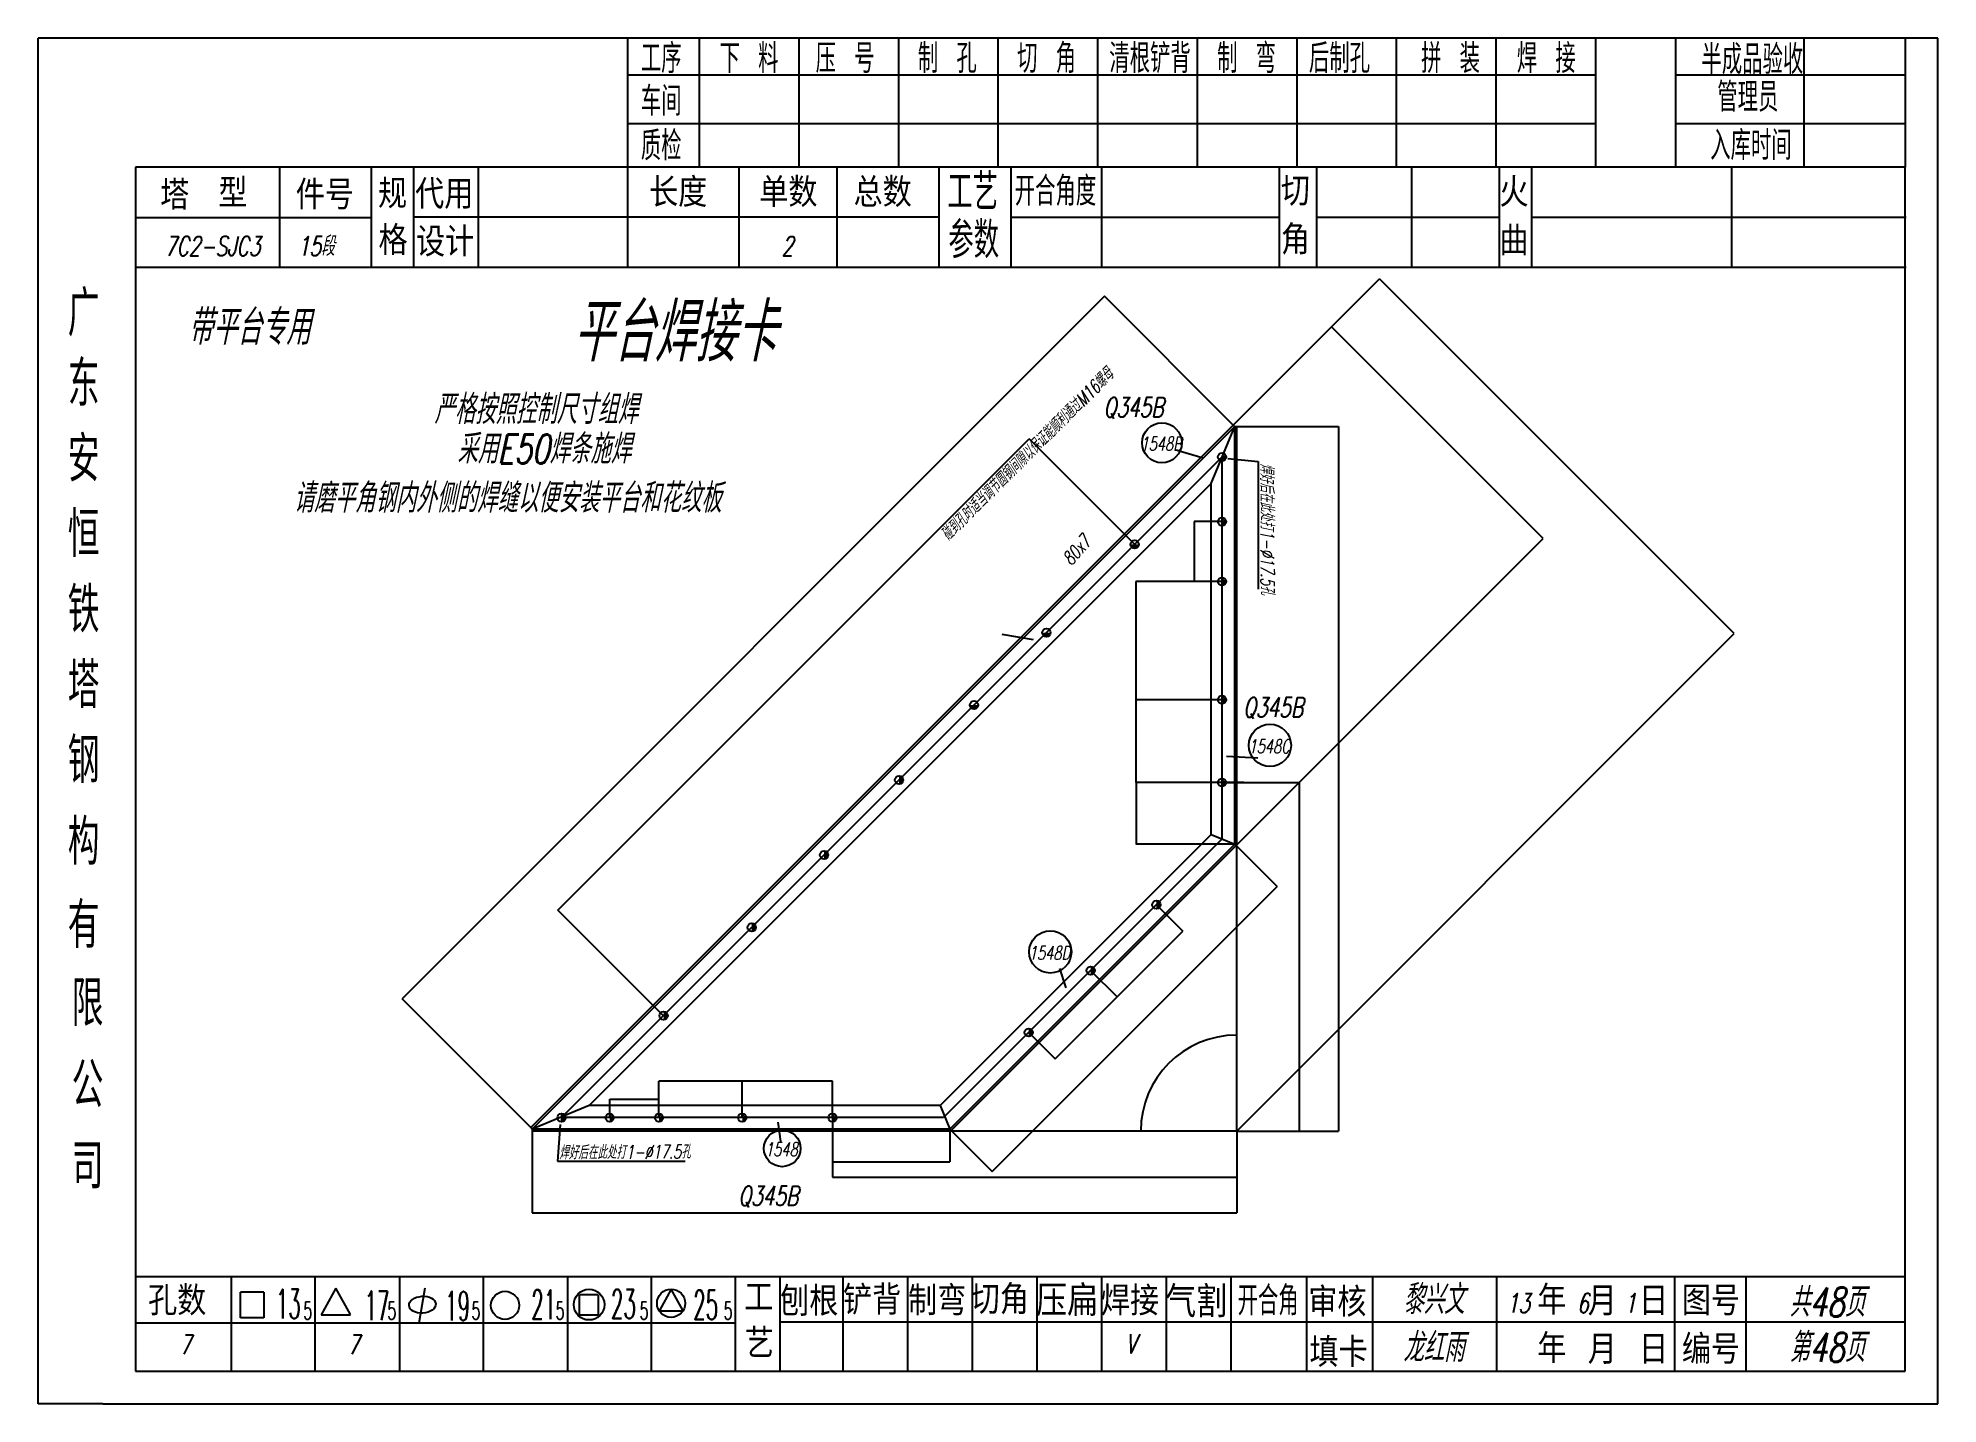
# Model space of a CAD drawing. Header units: millimetres. Extents: x -1378 to 644, y -1773 to 1979.
# Drawn here: x -1084.5 to -790.7, y -1773 to -1561.8 of the extents above; entities that cross this region are included whole.
import ezdxf
from ezdxf.enums import TextEntityAlignment as Align

# ---------------------------------------------------------------- set-up
doc = ezdxf.new("R2010")
doc.units = ezdxf.units.MM
for name, color, linetype in [('1', 7, 'Continuous'), ('11', 7, 'Continuous'), ('12', 7, 'Continuous')]:
    doc.layers.add(name, color=color, linetype=linetype)
doc.styles.add('hz', font='txt.shx', dxfattribs={"width": 0.7, "oblique": 12, "bigfont": 'hztxt.shx'})
doc.dimstyles.new('ISO-25', dxfattribs={"dimscale": 0.001, "dimtxt": 2.5, "dimasz": 2.5, "dimexe": 1.25, "dimexo": 0.625, "dimtad": 1, "dimtxsty": 'Standard', "dimcen": 2.5, "dimadec": 0, "dimazin": 0, "dimtfac": 1, "dimtmove": 0, "dimatfit": 3, "dimfxl": 0, "dimarcsym": 0})
doc.dimstyles.new('ISO-25$0', dxfattribs={"dimscale": 0.001, "dimtxt": 2, "dimasz": 1, "dimexe": 1.25, "dimexo": 0.625, "dimtad": 1, "dimdsep": 46, "dimtxsty": 'Standard', "dimcen": 2.5, "dimclrd": 1, "dimclre": 2, "dimclrt": 6, "dimadec": 0, "dimazin": 0, "dimtfac": 1, "dimtmove": 0, "dimatfit": 0, "dimfxl": 0, "dimarcsym": 0})
doc.dimstyles.new('ISO-25$7', dxfattribs={"dimtxt": 2.5, "dimasz": 0.6, "dimexe": 1.25, "dimexo": 0.625, "dimtad": 1, "dimdsep": 46, "dimtxsty": 'Standard', "dimcen": 2.5, "dimadec": 0, "dimazin": 0, "dimtfac": 1, "dimtmove": 0, "dimatfit": 3, "dimfxl": 0, "dimarcsym": 0})

msp = doc.modelspace()

# ---------------------------------------------------------------- texts
at = {"color": 134, "style": 'hz', "oblique": 12, "width": 0.7}
msp.add_text('带平台专用', height=5.4, dxfattribs=at).set_placement((-1042.383451098424, -1609.259738430825), align=Align.RIGHT)
at = {"layer": '1', "color": 134, "style": 'hz', "oblique": 12, "width": 0.7}
msp.add_text('15段', height=3, dxfattribs=at).set_placement((-1041.48026146643, -1595.50515717353), align=Align.CENTER)
at = {"layer": '1', "color": 7, "style": 'hz', "oblique": 12, "width": 0.7}
for s, height, p in [('7C2-SJC3', 3, (-1057.48026146645, -1595.505157173523)), ('2', 3, (-968.5802614664544, -1595.50515717353)), ('黎兴文', 4.5, (-868.6802614664634, -1759.105157173532)), ('13', 3, (-855.5802614664549, -1758.905157173526)), ('6', 3, (-845.580261466464, -1758.905157173526)), ('1', 3, (-838.280261466449, -1758.905157173526)), ('7', 3, (-1061.680261466447, -1765.305157173539)), ('7', 3, (-1035.680261466465, -1765.305157173539)), ('V', 3, (-915.4850016475655, -1765.205157173536)), ('龙红雨', 4.5, (-868.6802614664634, -1766.505157173522))]:
    msp.add_text(s, height=height, dxfattribs=at).set_placement(p, align=Align.CENTER)
for s, p in [('共48页', (-813.6802614664495, -1759.505157173524)), ('第48页', (-813.6802614664495, -1766.505157173526))]:
    msp.add_text(s, height=4.5, dxfattribs=at).set_placement(p)
at = {"layer": '12', "color": 173, "style": 'hz', "oblique": 12, "width": 0.7}
for s, height, p in [('平台焊接卡', 9.000000000000002, (-986.0985297256923, -1606.873786038388)), ('严格按照控制尺寸组焊', 4.500000000000001, (-1007.474709855953, -1619.009290969412)), ('Q345B', 3, (-915.090670800422, -1619.072742957993)), ('采用E50焊条施焊', 4.500000000000001, (-1006.24890760636, -1625.134015018115)), ('1548B', 2.1, (-910.8206721536737, -1624.565842808944)), ('请磨平角钢内外侧的焊缝以便安装平台和花纹板', 4.500000000000001, (-1011.905802261425, -1632.722780308736)), ('Q345B', 3, (-893.5024598479208, -1665.454923522215)), ('1548C', 2.1, (-894.1180538392905, -1671.331370151133)), ('1548D', 2.1, (-928.0867859185, -1703.265288496968)), ('1548', 2.1, (-969.5353851394634, -1733.642263654157)), ('Q345B', 3, (-971.5643421096138, -1740.977944468479))]:
    msp.add_text(s, height=height, dxfattribs=at).set_placement(p, align=Align.MIDDLE)
for s, rotation, p in [('碰到孔时适当调节圆钢间隙以保证能顺利通过M16螺母', 44.91776710338914, (-931.5824468510505, -1626.085703997088)), ('焊好后在此处打1-%%C17.5孔', 270.4115335193036, (-894.2990683446772, -1637.761970001488)), ('80x7', 48.52941406051765, (-923.889599779327, -1641.007307855172)), ('焊好后在此处打1-%%C17.5孔', 0.4115335193557789, (-993.72723472595, -1733.958076740034))]:
    msp.add_text(s, height=2.1, rotation=rotation, dxfattribs=at).set_placement(p, align=Align.MIDDLE)

# ---------------------------------------------------------------- blocks, each defined once
blk = doc.blocks.new('*D168')
at = {"color": 0, "lineweight": -2}
for p, q in [((-897.9967424707376, -1676.927389034514), (-914.6969242917452, -1676.927389034514)), ((-914.6956742917451, -1676.929889034514), (-914.6956742917451, -1686.460975844586)), ((-899.125249962551, -1686.463475844586), (-914.6969242917452, -1686.463475844586))]:
    blk.add_line(p, q, dxfattribs=at)
at = {"color": 0}
for points in [[(-914.6960909584118, -1676.929889034514), (-914.6952576250785, -1676.929889034514), (-914.6956742917451, -1676.927389034514)], [(-914.6960909584118, -1686.460975844586), (-914.6952576250785, -1686.460975844586), (-914.6956742917451, -1686.463475844586)]]:
    blk.add_solid(points, dxfattribs=at)
at = {"layer": 'Defpoints', "color": 0}
for p in [(-897.9961174707375, -1676.927389034514), (-914.6956742917451, -1686.463475844586), (-899.124624962551, -1686.463475844586)]:
    blk.add_point(p, dxfattribs=at)
at = {"color": 0, "insert": (-914.697549291745, -1681.592443437879), "char_height": 0.0025, "attachment_point": 5, "rotation": 90}
blk.add_mtext('{\\f宋体|b0|i0|c134|p54;113}', dxfattribs=at)
blk = doc.blocks.new('*D169')
at = {"color": 0, "lineweight": -2}
for p, q in [((-897.9954924707375, -1676.927389034514), (-889.4887011580527, -1676.927389034514)), ((-889.4899511580527, -1676.929889034514), (-889.4899511580527, -1730.817453116763)), ((-899.123999962551, -1730.819953116763), (-889.4887011580527, -1730.819953116763))]:
    blk.add_line(p, q, dxfattribs=at)
at = {"color": 0}
for points in [[(-889.4903678247193, -1676.929889034514), (-889.489534491386, -1676.929889034514), (-889.4899511580527, -1676.927389034514)], [(-889.4903678247193, -1730.817453116763), (-889.489534491386, -1730.817453116763), (-889.4899511580527, -1730.819953116763)]]:
    blk.add_solid(points, dxfattribs=at)
at = {"layer": 'Defpoints', "color": 0}
for p in [(-897.9961174707375, -1676.927389034514), (-899.124624962551, -1730.819953116763), (-889.4899511580527, -1730.819953116763)]:
    blk.add_point(p, dxfattribs=at)
at = {"color": 0, "insert": (-889.4918261580525, -1704.539924598688), "char_height": 0.0025, "attachment_point": 5, "rotation": 90}
blk.add_mtext('{\\f宋体|b0|i0|c134|p54;736}', dxfattribs=at)
blk = doc.blocks.new('*D160')
at = {"color": 0, "lineweight": -2}
for p, q in [((-919.5798180149565, -1601.754759241335), (-1028.189818837949, -1710.364760064327)), ((-899.6628055403584, -1621.668236182028), (-919.57893413148, -1601.752107590906)), ((-1008.276341897257, -1730.281772538925), (-1028.192470488379, -1710.365643947803))]:
    blk.add_line(p, q, dxfattribs=at)
at = {"color": 0}
for points in [[(-919.580112642782, -1601.75446461351), (-919.579523387131, -1601.755053869161), (-919.5780502480035, -1601.752991474382)], [(-1028.190113465775, -1710.364465436501), (-1028.189524210124, -1710.365054692152), (-1028.191586604902, -1710.36652783128)]]:
    blk.add_solid(points, dxfattribs=at)
at = {"layer": 'Defpoints', "color": 0}
for p in [(-899.6623635986201, -1621.668678123766), (-1028.191586604902, -1710.36652783128), (-1008.275899955519, -1730.282214480663)]:
    blk.add_point(p, dxfattribs=at)
at = {"color": 0, "insert": (-973.8861442516672, -1656.058433827616), "char_height": 0.0025, "attachment_point": 5, "rotation": 44.99999999999969}
blk.add_mtext('{\\f宋体|b0|i0|c134|p54;2254}', dxfattribs=at)
blk = doc.blocks.new('*D161')
at = {"color": 0, "lineweight": -2}
for p, q in [((-953.968689835317, -1675.975004360491), (-877.0483487002305, -1599.054663225446)), ((-822.2064935361558, -1653.898286156503), (-877.047464816754, -1599.057314875875)), ((-899.1241830208128, -1730.819511175025), (-822.2038418857262, -1653.899170039979))]:
    blk.add_line(p, q, dxfattribs=at)
at = {"color": 0}
for points in [[(-877.0471701889285, -1599.05702024805), (-877.0477594445795, -1599.057609503701), (-877.049232583707, -1599.055547108922)], [(-822.2061989083303, -1653.897991528677), (-822.2067881639813, -1653.898580784329), (-822.2047257692027, -1653.900053923456)]]:
    blk.add_solid(points, dxfattribs=at)
at = {"layer": 'Defpoints', "color": 0}
for p in [(-877.049232583707, -1599.055547108922), (-953.9691317770553, -1675.975446302229), (-899.124624962551, -1730.819953116763)]:
    blk.add_point(p, dxfattribs=at)
at = {"color": 0, "insert": (-849.6256533512402, -1626.476474690975), "char_height": 0.0025, "attachment_point": 5, "rotation": 314.9999999999846}
blk.add_mtext('{\\f宋体|b0|i0|c134|p54;1139}', dxfattribs=at)
blk = doc.blocks.new('*D170')
at = {"layer": '1', "color": 0, "lineweight": -2}
for p, q in [((-961.6226277360602, -1728.741578116754), (-961.6226277360602, -1735.556739083508)), ((-943.4811022346969, -1730.820578116763), (-943.4811022346969, -1735.556739083508)), ((-961.6201277360601, -1735.555489083508), (-943.483602234697, -1735.555489083508))]:
    blk.add_line(p, q, dxfattribs=at)
at = {"layer": '1', "color": 0}
for points in [[(-961.6201277360601, -1735.555072416842), (-961.6201277360601, -1735.555905750175), (-961.6226277360602, -1735.555489083508)], [(-943.483602234697, -1735.555072416842), (-943.483602234697, -1735.555905750175), (-943.4811022346969, -1735.555489083508)]]:
    blk.add_solid(points, dxfattribs=at)
at = {"layer": 'Defpoints', "color": 0}
for p in [(-961.6226277360602, -1728.740953116754), (-943.4811022346969, -1730.819953116763), (-943.4811022346969, -1735.555489083508)]:
    blk.add_point(p, dxfattribs=at)
at = {"layer": '1', "color": 0, "insert": (-952.5518649853785, -1735.553614083508), "char_height": 0.0025, "attachment_point": 5}
blk.add_mtext('{\\f宋体|b0|i0|c134|p54;113}', dxfattribs=at)
blk = doc.blocks.new('*D171')
at = {"layer": '1', "color": 0, "lineweight": -2}
for p, q in [((-899.4391830208135, -1686.463917786324), (-892.8751854547711, -1693.027915352362)), ((-936.9157788434397, -1737.066740974107), (-892.8778371052006, -1693.028799235839)), ((-943.4806602929585, -1730.505395058498), (-936.9166627269162, -1737.069392624536))]:
    blk.add_line(p, q, dxfattribs=at)
at = {"layer": '1', "color": 0}
for points in [[(-892.8781317330261, -1693.028504608013), (-892.8775424773752, -1693.029093863664), (-892.8760693382476, -1693.027031468886)], [(-936.9160734712652, -1737.066446346281), (-936.9154842156144, -1737.067035601932), (-936.9175466103927, -1737.06850874106)]]:
    blk.add_solid(points, dxfattribs=at)
at = {"layer": 'Defpoints', "color": 0}
for p in [(-899.4396249625518, -1686.463475844586), (-892.8760693382476, -1693.027031468886), (-943.4811022346968, -1730.50495311676)]:
    blk.add_point(p, dxfattribs=at)
at = {"layer": '1', "color": 0, "insert": (-914.0585686558575, -1714.206879136079), "char_height": 0.0025, "attachment_point": 5, "rotation": 45.00000000001878}
blk.add_mtext('{\\f??|b0|i0|c134|p54;874}', dxfattribs=at)
blk = doc.blocks.new('*D162')
at = {"color": 0, "lineweight": -2}
for p, q in [((-1004.083903625928, -1696.644432302846), (-931.2331560819625, -1623.793684758888)), ((-914.9011829450137, -1640.122122361932), (-931.232272198486, -1623.791033108458)), ((-987.7554660228852, -1712.976405439797), (-1004.086555276358, -1696.645316186323))]:
    blk.add_line(p, q, dxfattribs=at)
at = {"color": 0}
for points in [[(-931.233450709788, -1623.793390131062), (-931.232861454137, -1623.793979386713), (-931.2313883150096, -1623.791916991935)], [(-1004.084198253754, -1696.644137675021), (-1004.083608998103, -1696.644726930672), (-1004.085671392881, -1696.646200069799)]]:
    blk.add_solid(points, dxfattribs=at)
at = {"layer": 'Defpoints', "color": 0}
for p in [(-931.2313883150096, -1623.791916991935), (-914.9007410032755, -1640.122564303671), (-987.755024081147, -1712.976847381535)]:
    blk.add_point(p, dxfattribs=at)
at = {"color": 0, "insert": (-968.2469829316349, -1660.804859958127), "char_height": 0.0025, "attachment_point": 5, "rotation": 44.99999999999705}
blk.add_mtext('{\\f宋体|b0|i0|c134|p54;300}x{\\f宋体|b0|i0|c134|p54;6}', dxfattribs=at)
blk = doc.blocks.new('*D163')
at = {"color": 0, "lineweight": -2}
for p, q in [((-961.6226277360602, -1728.741578116754), (-961.6226277360602, -1737.951432780078)), ((-899.124624962551, -1730.820578116763), (-899.124624962551, -1737.951432780078)), ((-961.6201277360601, -1737.950182780078), (-899.1271249625511, -1737.950182780078))]:
    blk.add_line(p, q, dxfattribs=at)
at = {"color": 0}
for points in [[(-961.6201277360601, -1737.949766113411), (-961.6201277360601, -1737.950599446744), (-961.6226277360602, -1737.950182780078)], [(-899.1271249625511, -1737.949766113411), (-899.1271249625511, -1737.950599446744), (-899.124624962551, -1737.950182780078)]]:
    blk.add_solid(points, dxfattribs=at)
at = {"layer": 'Defpoints', "color": 0}
for p in [(-961.6226277360602, -1728.740953116754), (-899.124624962551, -1730.819953116763), (-899.124624962551, -1737.950182780078)]:
    blk.add_point(p, dxfattribs=at)
at = {"color": 0, "insert": (-930.3736263493056, -1737.948307780078), "char_height": 0.0025, "attachment_point": 5}
blk.add_mtext('{\\f宋体|b0|i0|c134|p54;736}', dxfattribs=at)
blk = doc.blocks.new('*D164')
at = {"color": 0, "lineweight": -2}
for p, q in [((-899.123999962551, -1621.891416759834), (-883.3933572087692, -1621.891416759834)), ((-883.3946072087692, -1621.893916759834), (-883.3946072087692, -1730.817453116763)), ((-899.123999962551, -1730.819953116763), (-883.3933572087692, -1730.819953116763))]:
    blk.add_line(p, q, dxfattribs=at)
at = {"color": 0}
for points in [[(-883.3950238754359, -1621.893916759834), (-883.3941905421026, -1621.893916759834), (-883.3946072087692, -1621.891416759834)], [(-883.3950238754359, -1730.817453116763), (-883.3941905421026, -1730.817453116763), (-883.3946072087692, -1730.819953116763)]]:
    blk.add_solid(points, dxfattribs=at)
at = {"layer": 'Defpoints', "color": 0}
for p in [(-899.124624962551, -1621.891416759834), (-899.124624962551, -1730.819953116763), (-883.3946072087692, -1730.819953116763)]:
    blk.add_point(p, dxfattribs=at)
at = {"color": 0, "insert": (-883.396482208769, -1681.273929777628), "char_height": 0.0025, "attachment_point": 5, "rotation": 90}
blk.add_mtext('{\\f宋体|b0|i0|c134|p54;1599}', dxfattribs=at)
blk = doc.blocks.new('*D165')
at = {"color": 0, "lineweight": -2}
for p, q in [((-1008.05316131945, -1730.820578116763), (-1008.05316131945, -1743.433025793593)), ((-899.124624962551, -1735.906652091343), (-899.124624962551, -1743.433025793593)), ((-1008.05066131945, -1743.431775793593), (-899.1271249625511, -1743.431775793593))]:
    blk.add_line(p, q, dxfattribs=at)
at = {"color": 0}
for points in [[(-1008.05066131945, -1743.431359126927), (-1008.05066131945, -1743.43219246026), (-1008.05316131945, -1743.431775793593)], [(-899.1271249625511, -1743.431359126927), (-899.1271249625511, -1743.43219246026), (-899.124624962551, -1743.431775793593)]]:
    blk.add_solid(points, dxfattribs=at)
at = {"layer": 'Defpoints', "color": 0}
for p in [(-1008.05316131945, -1730.819953116763), (-899.124624962551, -1735.906027091343), (-899.124624962551, -1743.431775793593)]:
    blk.add_point(p, dxfattribs=at)
at = {"color": 0, "insert": (-953.5888931410005, -1743.429900793593), "char_height": 0.0025, "attachment_point": 5}
blk.add_mtext('{\\f宋体|b0|i0|c134|p54;1599}', dxfattribs=at)
blk = doc.blocks.new('*D166')
at = {"color": 0, "lineweight": -2}
blk.add_arc((-899.124624962551, -1730.819953116763), 14.83989622571061, 90.00965232146994, 179.99034767853, dxfattribs=at)
at = {"color": 0}
for points in [[(-899.1271249976387, -1715.979640434968), (-899.127124927445, -1715.980473768298), (-899.1246249625508, -1715.980056891052)], [(-913.9641043110154, -1730.817453151868), (-913.9649376443456, -1730.817453081675), (-913.9645211882614, -1730.819953116763)]]:
    blk.add_solid(points, dxfattribs=at)
at = {"layer": 'Defpoints', "color": 0}
for p in [(-899.1246249625508, -1621.891416759834), (-911.9763520835411, -1723.400005003907), (-1008.05316131945, -1730.819953116763), (-899.124624962551, -1730.819953116763), (-899.124624962551, -1730.819953116763)]:
    blk.add_point(p, dxfattribs=at)
at = {"color": 0, "insert": (-907.8491688643235, -1718.813267195062), "char_height": 0.0025, "attachment_point": 5, "rotation": 36.00367271152734}
blk.add_mtext('90°', dxfattribs=at)
blk = doc.blocks.new('*D167')
at = {"color": 0, "lineweight": -2}
for p, q in [((-975.9894284714038, -1697.995742996551), (-884.464375701495, -1606.470690226635)), ((-851.7355205373822, -1639.201313157698), (-884.4634918180186, -1606.473341877064)), ((-943.2579216568618, -1730.727249811091), (-851.7328688869527, -1639.202197041175))]:
    blk.add_line(p, q, dxfattribs=at)
at = {"color": 0}
for points in [[(-884.4631971901931, -1606.473047249239), (-884.4637864458441, -1606.47363650489), (-884.4652595849715, -1606.471574110111)], [(-851.7352259095567, -1639.201018529873), (-851.7358151652077, -1639.201607785524), (-851.7337527704292, -1639.203080924651)]]:
    blk.add_solid(points, dxfattribs=at)
at = {"layer": 'Defpoints', "color": 0}
for p in [(-884.4652595849715, -1606.471574110111), (-975.9898704131421, -1697.996184938289), (-943.2583635986, -1730.727691752829)]:
    blk.add_point(p, dxfattribs=at)
at = {"color": 0, "insert": (-868.0981803524857, -1622.836001692167), "char_height": 0.0025, "attachment_point": 5, "rotation": 315.00000000000216}
blk.add_mtext('{\\f宋体|b0|i0|c134|p54;700}', dxfattribs=at)
blk = doc.blocks.new('xytfsc')
at = {"color": 243}
for p, q in [((-0.08180189302063978, 0.1756660281181866), (-0.08180189302063978, -0.03550000000000003)), ((0.2119981069793931, 0.1756660281181865), (-0.08180189302063978, 0.1756660281181865)), ((0.009343547070755576, 0.1756660281181865), (0.009343547070755576, 0.155714770919089)), ((0.02043905911145261, 0.1756660281181865), (0.02043905911145261, 0.1557118104779665)), ((0.03583905911145224, 0.1756660281181865), (0.03583905911145224, 0.1557118104779665)), ((0.05123905911145188, 0.1756660281181865), (0.05123905911145188, 0.1557118104779665)), ((0.0666390591114514, 0.1756660281181865), (0.06663905911145152, 0.1557118104779665)), ((0.08203905911145126, 0.1756660281181865), (0.08203905911145115, 0.1557118104779665)), ((0.09743905911145079, 0.1756660281181865), (0.09743905911145079, 0.1557118104779665)), ((0.1128390591114504, 0.1756660281181865), (0.1128390591114504, 0.1557118104779665)), ((0.1282390591114501, 0.1756660281181865), (0.1282390591114501, 0.1557118104779665)), ((0.1436390591114496, 0.1756660281181865), (0.1436390591114497, 0.1557118104779665)), ((0.1590390591114494, 0.1756660281181865), (0.1590390591114493, 0.1557118104779665)), ((0.1590390591114494, 0.1756660281181865), (0.1590390591114493, 0.1557118104779665)), ((0.1713881142505892, 0.1756660281181865), (0.1713881142505892, 0.1556970395588582)), ((0.1912480675326801, 0.1756660281181865), (0.1912480675326801, 0.1556970395588582)), ((0.2069206040023625, 0.1756660281181865), (0.2069206040023625, 0.1556999999999807)), ((0.2119981069793931, 0.1456999999999898), (0.2119981069793931, 0.1756660281181866)), ((0.1590390591114492, 0.1699052611793964), (0.009343547070755465, 0.1699052611793964)), ((0.2069206040023625, 0.1699052611793964), (0.1713881142505892, 0.1699052611793964)), ((0.1590390591114492, 0.1623816372641632), (0.009343547070755465, 0.1623816372641632)), ((0.2069206040023625, 0.1623816372641632), (0.1713881142505892, 0.1623816372641632)), ((-0.01376276607479154, 0.1557706927281533), (-0.01376276607479154, 0.1402706927281788)), ((0.009343547070755576, 0.155714770919089), (0.009343547070755576, 0.1402147709191144)), ((0.02656845232527816, 0.1557985932079323), (0.02656845232527816, 0.1402985932079577)), ((0.04170315627649701, 0.1557985932079323), (0.04170315627649701, 0.1402985932079577)), ((-0.06670189302062168, 0.1556999999999807), (-0.06670189302062168, -0.03041769200676575)), ((0.2069206040023625, 0.1556999999999807), (-0.06670189302062168, 0.1556999999999807)), ((-0.04446205990117902, 0.155710395888902), (-0.04446205990117902, 0.1402103958889274)), ((0.05749081008329371, 0.1556970395588582), (0.05749081008329371, 0.1401970395588268)), ((0.06860905819851781, 0.1556999999999807), (0.06860905819851781, 0.1401970395588268)), ((0.08264511791261897, 0.1556970395588582), (0.08264511791261897, 0.1401970395588268)), ((0.1101013382460957, 0.1556970395588582), (0.1101013382460957, 0.1401970395588268)), ((0.115893155820657, 0.1556970395588582), (0.115893155820657, 0.1401970395588268)), ((0.1305946114652267, 0.1556970395588582), (0.1305946114652267, 0.1401970395588268)), ((0.144136461840929, 0.1556970395588582), (0.144136461840929, 0.1401970395588268)), ((0.149150303690447, 0.1556970395588582), (0.149150303690447, 0.1401970395588268)), ((0.1800706029964368, 0.1556970395588582), (0.1800706029964368, 0.1401970395588268)), ((0.2069206040023625, -0.03041769200676575), (0.2069206040023625, 0.1556999999999807)), ((-0.03023245648975659, 0.1478930030858255), (-0.06670189302062168, 0.1478930030858255)), ((0.05749081008329371, 0.1479470395588141), (-0.02368604084782133, 0.1479470395588141)), ((0.06860905819851781, 0.1479470395588141), (0.1101013382460957, 0.1479470395588141)), ((0.115893155820657, 0.1479470395588141), (0.144136461840929, 0.1479470395588141)), ((0.149150303690447, 0.1479470395588141), (0.2070965826822823, 0.1479470395588141)), ((0.2119981069793931, -0.03550000000000003), (0.2119981069793931, 0.1456999999999898)), ((0.2070965826822823, 0.1401970395588268), (-0.06670189302062168, 0.1401970395588268)), ((-0.06670189302062168, -0.01580359560226546), (0.2069206040023625, -0.01580359560226546)), ((-0.05192775084779611, -0.01580359560226546), (-0.05192775084779611, -0.03041769200676575)), ((-0.0389277508478193, -0.03041769200676575), (-0.0389277508478193, -0.01580359560226546)), ((-0.03572373924024019, -0.01759791586492659), (-0.03800989078163808, -0.02169668912300543)), ((-0.03346529881744742, -0.02166899407642225), (-0.03572373924024019, -0.01759791586492659)), ((-0.02592775084778565, -0.01580359560226546), (-0.02592775084778565, -0.03041769200676575)), ((-0.02200695944068853, -0.01759838219815996), (-0.02293684695340004, -0.02300541378001347)), ((-0.01292775084780884, -0.03041769200676575), (-0.01292775084780884, -0.01580359560226546)), ((7.224915222481254e-05, -0.01580359560226546), (7.224915222481254e-05, -0.03041769200676575)), ((0.01307224915220162, -0.0302819796132649), (0.01307224915220162, -0.01580359560226546)), ((0.0426919161558027, -0.03036583533575871), (0.0426919161558027, -0.01570061183649435)), ((0.05269191615579361, -0.03036583533575871), (0.05269191615579361, -0.01570061183649435)), ((0.06269191615578451, -0.03036583533575871), (0.06269191615578451, -0.01570061183649435)), ((0.07269191615577542, -0.03036583533575871), (0.07269191615577542, -0.01570061183649435)), ((0.08269191615576632, -0.03036583533575871), (0.08269191615576632, -0.01570061183649435)), ((0.09269191615581407, -0.03036583533575871), (0.09269191615581407, -0.01570061183649435)), ((0.102691916155805, -0.03036583533575871), (0.102691916155805, -0.01570061183649435)), ((0.1144049236795291, -0.03053781203299016), (0.1144049236795291, -0.01587258853372581)), ((0.1246095262382875, -0.03053264624507895), (0.1246095262382875, -0.0158674227458146)), ((0.1437750562829757, -0.0304212194424604), (0.1437750562829757, -0.01575599594319604)), ((0.1713153053457569, -0.03044566928007092), (0.1713153053457569, -0.01578044578080656)), ((0.1823401508876538, -0.03042733090642108), (0.1823401508876538, -0.01576210740709988)), ((-0.05048480263676025, -0.02216373035882774), (-0.05048480263676025, -0.01822926644671091)), ((-0.04686708076590718, -0.01822926644671091), (-0.05048480263676025, -0.01822926644671091)), ((-0.04686708076590718, -0.01822926644671091), (-0.04686708076590718, -0.02216373035882774)), ((0.004830003859665921, -0.01861207898791511), (0.00193582636299483, -0.01861207898791511)), ((0.00193582636299483, -0.02175965011757447), (0.00193582636299483, -0.01861207898791511)), ((0.004830003859665921, -0.01861207898791511), (0.004830003859665921, -0.02175965011757447)), ((0.01611402239055282, -0.01775831488304042), (0.01428510115741177, -0.02103733348950348)), ((0.01792077472882114, -0.02101517745221421), (0.01611402239055282, -0.01775831488304042)), ((0.02607224915217843, -0.02298197961327836), (-0.06670189302062168, -0.02298197961327836)), ((-0.04686708076590718, -0.02216373035882774), (-0.05048480263676025, -0.02216373035882774)), ((-0.03800005462673595, -0.02172372488995328), (-0.03347897966173774, -0.02172372488995328)), ((0.004830003859665921, -0.02175965011757447), (0.00193582636299483, -0.02175965011757447)), ((0.01431171815258325, -0.02108781472843296), (0.01794739172399262, -0.02107673604096866)), ((0.03293604349468582, -0.02282133209506404), (0.2069206040023625, -0.02282133209506404)), ((-0.06670189302062168, -0.03041769200676575), (0.2069206040023625, -0.03041769200676575)), ((-0.07180189302064888, -0.03550000000000003), (-0.08180189302063978, -0.03550000000000003)), ((-0.07180189302064888, -0.03550000000000003), (0.2119981069793931, -0.03550000000000003))]:
    blk.add_line(p, q, dxfattribs=at)
at = {"color": 25}
for p, q in [((-0.02369509745372567, 0.1402529613678912), (-0.02369509745372567, 0.1557529613679225)), ((-0.03023245648975659, 0.1401430030857814), (-0.03023245648975659, 0.1556430030858127)), ((0.02607224915217843, -0.0302819796132649), (0.02607224915217843, -0.01568197961323498)), ((0.03297843533735489, -0.03048923032871292), (0.03297843533735489, -0.015889230328683))]:
    blk.add_line(p, q, dxfattribs=at)
at = {"color": 243}
for centre, radius in [((-0.009582155382162783, -0.02025092920551791), 0.00217561732827997), ((0.003407718477063226, -0.02014333020655207), 0.002369953329622078), ((0.01609636409548842, -0.0199313602378634), 0.00217561732827997)]:
    blk.add_circle(centre, radius, dxfattribs=at)
blk.add_ellipse((-0.02237046103383078, -0.02015827340265836), major_axis=(-0.002062659495382668, -0.0001351756295155492), ratio=0.631198260949918, dxfattribs=at)
at = {"color": 243, "style": 'hz'}
for s, height, width, p in [('工序', 0.0045, 0.7, (0.01141078938846307, 0.1702582894362837)), ('下 料', 0.0045, 0.7, (0.02359805093865874, 0.1702582894362837)), ('压 号', 0.0045, 0.7, (0.03844793515955247, 0.1702582894362837)), ('制 孔', 0.0045, 0.7, (0.05425820382671931, 0.1702582894362837)), ('切 角', 0.0045, 0.7, (0.06959885115699593, 0.1702582894362837)), ('清根铲背 ', 0.0045, 0.7, (0.08384982621404846, 0.1702582894362837)), (' 制 弯', 0.0045, 0.7, (0.0977236024752125, 0.1702582894362837)), (' 后制孔', 0.0045, 0.7, (0.1119142199866298, 0.1702582894362837)), ('拼 装', 0.0045, 0.7, (0.1320676244899056, 0.1702582894362837)), (' 焊 接', 0.0045, 0.7, (0.1440676463303413, 0.1702582894362837)), ('半成品验收', 0.0045, 0.7, (0.1754148552770184, 0.17009081662611)), ('车间', 0.0045, 0.7, (0.01141078938846307, 0.1636468545306323)), ('管理员', 0.0045, 0.7, (0.1778732141532154, 0.1642803059513241)), ('质检', 0.0045, 0.7, (0.01141078938846307, 0.156762344220953)), ('入库时间', 0.0045, 0.7, (0.1767723680015715, 0.1568099015570553)), ('工艺', 0.0056, 0.7, (0.0587989906382228, 0.1490577820888024)), ('开合角度', 0.0045, 0.7, (0.06923366991591651, 0.1497418554182122)), ('参数', 0.0056, 0.7, (0.05897301172157599, 0.1416372668027879)), ('广', 0.006999999999999999, 0.7, (-0.07719585007359397, 0.1295954538279165)), ('东', 0.006999999999999999, 0.7, (-0.07719585007359397, 0.1187447526499018)), ('安', 0.006999999999999999, 0.7, (-0.07719585007359397, 0.1070945280846008)), ('恒', 0.006999999999999999, 0.7, (-0.07719585007359397, 0.09542786141794474)), ('铁', 0.006999999999999999, 0.7, (-0.07719585007359397, 0.08376119475123184)), ('塔', 0.006999999999999999, 0.7, (-0.07719585007359397, 0.07209452808457578)), ('钢', 0.006999999999999999, 0.7, (-0.07719585007359397, 0.06049329061205705)), ('构', 0.006999999999999999, 0.7, (-0.07719585007359397, 0.04788110145058405)), ('有', 0.006999999999999999, 0.7, (-0.07719585007359397, 0.03500140037114258)), ('限', 0.006999999999999999, 0.7, (-0.07658584270095103, 0.02293366727998497)), ('公', 0.006999999999999999, 0.7, (-0.07658584270095103, 0.01031732387083545)), ('司', 0.006999999999999999, 0.7, (-0.07658584270095103, -0.002230952025500332)), ('开合角', 0.0045, 0.7, (0.1036835877846721, -0.02178813139981733)), ('13', 0.0045, 0.5, (-0.04502721137996046, -0.02227006754184052)), ('5', 0.002693249999999999, 0.6, (-0.04077264305934192, -0.02242096852363423)), ('17', 0.0045, 0.5, (-0.03130114412024965, -0.02253916149793261)), ('5', 0.002693249999999999, 0.6, (-0.02777264305936511, -0.02242096852363423)), ('19', 0.0045, 0.5, (-0.01885191850092893, -0.02259557977048238)), ('5', 0.002693249999999999, 0.6, (-0.0147726430593883, -0.02242096852363423)), ('21', 0.0045, 0.5, (-0.00553038687158447, -0.02237613483582485)), ('5', 0.002693249999999999, 0.6, (-0.00177264305935465, -0.02242096852363423)), ('23', 0.0045, 0.5, (0.006791355083094586, -0.02228307153647896)), ('5', 0.002693249999999999, 0.6, (0.01122735694062216, -0.02242096852363423)), ('25', 0.0045, 0.5, (0.01951661638022928, -0.02242476536251664)), ('5', 0.002693249999999999, 0.6, (0.02422735694065581, -0.02242096852363423))]:
    blk.add_text(s, height=height, dxfattribs=dict(at, width=width)).set_placement(p)
for s, height, p in [('塔', 0.0045, (-0.06291316232997757, 0.1491330645802254)), ('型', 0.0045, (-0.05389800470524675, 0.1494323354525722)), ('单数', 0.0045, (0.02972464180217516, 0.1495488179195508)), ('总数', 0.0045, (0.04431395269088456, 0.1495432887106308)), ('孔数', 0.0045, (-0.06478007560255661, -0.02179219429489015)), ('压扁', 0.0048, (0.07253166959404156, -0.02191633846563085)), ('气割', 0.0048, (0.09248400186405037, -0.02209650407114444)), ('图号', 0.0045, (0.1723960165372483, -0.02179937828155792)), ('编号', 0.0045, (0.1723960165372483, -0.0292993782815511))]:
    blk.add_text(s, height=height, dxfattribs=at).set_placement(p)
at = {"color": 25, "style": 'hz'}
for s, height, p in [('件号', 0.004500000000000001, (-0.04194006886487556, 0.149165076108331)), ('规', 0.0045, (-0.02922751466766782, 0.1493373910887062)), ('代用', 0.0045, (-0.02348416342917459, 0.1492692985372759)), ('长度', 0.004500000000000001, (0.01268450122748221, 0.1495456455800895)), ('切', 0.0045, (0.1103860914289777, 0.1497265722913557)), ('火', 0.0045, (0.1441815548179471, 0.1495717984769971)), ('格', 0.0045, (-0.02914508603325372, 0.1421256806360265)), ('角', 0.0045, (0.1103860914289777, 0.1422265722913625)), ('曲', 0.0045, (0.1441815548179471, 0.142071798477004)), ('设计', 0.0045, (-0.02335299900025289, 0.1418915802476153)), ('工', 0.0045, (0.02740716187170678, -0.02128382374563492)), ('刨根', 0.0045, (0.03295636141248737, -0.02187364499558092)), ('铲背', 0.0045, (0.04268726910831278, -0.02168679435850257)), ('制弯', 0.0045, (0.05274347044380023, -0.02179229979843561)), ('切角', 0.0045, (0.06242599489652834, -0.02161270702770074)), ('焊接', 0.0045, (0.08255816148815087, -0.02181036329294378)), ('审核', 0.0045, (0.1146189310481128, -0.02199924418447202)), ('年', 0.0045, (0.1500464708567216, -0.0217049306504446)), ('月', 0.0045, (0.1578457398947813, -0.02183650049470137)), ('日', 0.0045, (0.165761998036117, -0.02182188700463533)), ('艺', 0.0045, (0.02748576950156634, -0.02837945118942392)), ('填卡', 0.0045, (0.1148046463357838, -0.02976734870644399)), ('年', 0.0045, (0.1500464708567216, -0.02918454778050367)), ('月', 0.0045, (0.1578457398947813, -0.02931611762476044)), ('日', 0.0045, (0.165761998036117, -0.0293015041346944))]:
    blk.add_text(s, height=height, dxfattribs=at).set_placement(p)
blk = doc.blocks.new('*D172')
at = {"layer": '1', "color": 2, "lineweight": -2}
for p, q in [((-921.7097744344576, -1705.99981747499), (-917.6269607466836, -1710.082631162766)), ((-931.2861120606874, -1715.576155101215), (-927.2032983729134, -1719.658968788991))]:
    blk.add_line(p, q, dxfattribs=at)
at = {"layer": '1', "color": 1, "lineweight": -2}
blk.add_line((-927.2034751496087, -1719.657377798733), (-917.6285517369413, -1710.08245438607), dxfattribs=at)
at = {"layer": '1', "color": 1}
for points in [[(-917.6286695880715, -1710.08233653494), (-917.6284338858111, -1710.082572237201), (-917.6278446301601, -1710.081747279289)], [(-927.2035930007389, -1719.657259947603), (-927.2033572984785, -1719.657495649864), (-927.2041822563899, -1719.658084905514)]]:
    blk.add_solid(points, dxfattribs=at)
at = {"layer": 'Defpoints', "color": 0}
for p in [(-921.7102163761958, -1705.999375533251), (-917.6278446301601, -1710.081747279289), (-931.2865540024256, -1715.575713159477)]:
    blk.add_point(p, dxfattribs=at)
at = {"layer": '1', "color": 6, "insert": (-922.4171624917944, -1714.868767043883), "char_height": 0.002, "attachment_point": 5, "rotation": 44.9999999999864}
blk.add_mtext('200', dxfattribs=at)
blk = doc.blocks.new('*D173')
at = {"layer": '1', "color": 2, "lineweight": -2}
for p, q in [((-911.5356296920299, -1695.825672732562), (-907.4528160042555, -1699.908486420337)), ((-921.7097744344571, -1705.999817474987), (-917.6269607466829, -1710.082631162762))]:
    blk.add_line(p, q, dxfattribs=at)
at = {"layer": '1', "color": 1, "lineweight": -2}
blk.add_line((-917.6271375233782, -1710.081040172504), (-907.4544069945132, -1699.908309643642), dxfattribs=at)
at = {"layer": '1', "color": 1}
for points in [[(-907.4545248456435, -1699.908191792512), (-907.454289143383, -1699.908427494772), (-907.453699887732, -1699.907602536861)], [(-917.6272553745085, -1710.080922321374), (-917.627019672248, -1710.081158023635), (-917.6278446301594, -1710.081747279286)]]:
    blk.add_solid(points, dxfattribs=at)
at = {"layer": 'Defpoints', "color": 0}
for p in [(-911.5360716337682, -1695.825230790824), (-907.453699887732, -1699.907602536861), (-921.7102163761954, -1705.999375533248)]:
    blk.add_point(p, dxfattribs=at)
at = {"layer": '1', "color": 6, "insert": (-912.5419213074651, -1704.993525859554), "char_height": 0.002, "attachment_point": 5, "rotation": 44.999999999992}
blk.add_mtext('200', dxfattribs=at)
blk = doc.blocks.new('*D174')
at = {"layer": '1', "color": 2, "lineweight": -2}
for p, q in [((-975.592796052124, -1728.740328116752), (-975.592796052124, -1723.084572032853)), ((-961.6226277360602, -1728.740328116752), (-961.6226277360602, -1723.084572032853))]:
    blk.add_line(p, q, dxfattribs=at)
at = {"layer": '1', "color": 1, "lineweight": -2}
blk.add_line((-961.6236277360601, -1723.085822032853), (-975.591796052124, -1723.085822032853), dxfattribs=at)
at = {"layer": '1', "color": 1}
for points in [[(-975.591796052124, -1723.085655366186), (-975.591796052124, -1723.08598869952), (-975.592796052124, -1723.085822032853)], [(-961.6236277360601, -1723.085655366186), (-961.6236277360601, -1723.08598869952), (-961.6226277360602, -1723.085822032853)]]:
    blk.add_solid(points, dxfattribs=at)
at = {"layer": 'Defpoints', "color": 0}
for p in [(-975.592796052124, -1723.085822032853), (-975.592796052124, -1728.740953116752), (-961.6226277360602, -1728.740953116752)]:
    blk.add_point(p, dxfattribs=at)
at = {"layer": '1', "color": 6, "insert": (-968.6077118940921, -1723.084197032853), "char_height": 0.002, "attachment_point": 5}
blk.add_mtext('250', dxfattribs=at)
blk = doc.blocks.new('*D175')
at = {"layer": '1', "color": 2, "lineweight": -2}
for p, q in [((-988.4608886873684, -1728.740328116752), (-988.4608886873684, -1723.084572032853)), ((-975.592796052124, -1728.740328116752), (-975.592796052124, -1723.084572032853))]:
    blk.add_line(p, q, dxfattribs=at)
at = {"layer": '1', "color": 1, "lineweight": -2}
blk.add_line((-975.5937960521239, -1723.085822032853), (-988.4598886873684, -1723.085822032853), dxfattribs=at)
at = {"layer": '1', "color": 1}
for points in [[(-988.4598886873684, -1723.085655366186), (-988.4598886873684, -1723.08598869952), (-988.4608886873684, -1723.085822032853)], [(-975.5937960521239, -1723.085655366186), (-975.5937960521239, -1723.08598869952), (-975.592796052124, -1723.085822032853)]]:
    blk.add_solid(points, dxfattribs=at)
at = {"layer": 'Defpoints', "color": 0}
for p in [(-988.4608886873684, -1723.085822032853), (-988.4608886873684, -1728.740953116752), (-975.592796052124, -1728.740953116752)]:
    blk.add_point(p, dxfattribs=at)
at = {"layer": '1', "color": 6, "insert": (-982.0268423697462, -1723.084197032853), "char_height": 0.002, "attachment_point": 5}
blk.add_mtext('250', dxfattribs=at)
blk = doc.blocks.new('*D176')
at = {"layer": '1', "color": 2, "lineweight": -2}
for p, q in [((-996.0747306228333, -1728.740328116752), (-996.0747306228333, -1725.860740386268)), ((-988.4608886873684, -1728.740328116752), (-988.4608886873684, -1725.860740386268))]:
    blk.add_line(p, q, dxfattribs=at)
at = {"layer": '1', "color": 1, "lineweight": -2}
blk.add_line((-996.0737306228333, -1725.861990386268), (-988.4618886873684, -1725.861990386268), dxfattribs=at)
at = {"layer": '1', "color": 1}
for points in [[(-996.0737306228333, -1725.861823719602), (-996.0737306228333, -1725.862157052935), (-996.0747306228333, -1725.861990386268)], [(-988.4618886873684, -1725.861823719602), (-988.4618886873684, -1725.862157052935), (-988.4608886873684, -1725.861990386268)]]:
    blk.add_solid(points, dxfattribs=at)
at = {"layer": 'Defpoints', "color": 0}
for p in [(-988.4608886873684, -1725.861990386268), (-996.0747306228333, -1728.740953116752), (-988.4608886873684, -1728.740953116752)]:
    blk.add_point(p, dxfattribs=at)
at = {"layer": '1', "color": 6, "insert": (-992.2678096551008, -1725.860365386268), "char_height": 0.002, "attachment_point": 5}
blk.add_mtext('200', dxfattribs=at)
blk = doc.blocks.new('*D177')
at = {"layer": '1', "color": 2, "lineweight": -2}
for p, q in [((-901.4020081803402, -1664.142863616715), (-914.6969242917472, -1664.142863616715)), ((-901.4020081803402, -1676.927389034514), (-914.6969242917472, -1676.927389034514))]:
    blk.add_line(p, q, dxfattribs=at)
at = {"layer": '1', "color": 1, "lineweight": -2}
blk.add_line((-914.6956742917472, -1676.926389034514), (-914.6956742917472, -1664.143863616714), dxfattribs=at)
at = {"layer": '1', "color": 1}
for points in [[(-914.6958409584139, -1664.143863616714), (-914.6955076250805, -1664.143863616714), (-914.6956742917472, -1664.142863616715)], [(-914.6958409584139, -1676.926389034514), (-914.6955076250805, -1676.926389034514), (-914.6956742917472, -1676.927389034514)]]:
    blk.add_solid(points, dxfattribs=at)
at = {"layer": 'Defpoints', "color": 0}
for p in [(-914.6956742917472, -1664.142863616715), (-901.4013831803402, -1664.142863616715), (-901.4013831803402, -1676.927389034514)]:
    blk.add_point(p, dxfattribs=at)
at = {"layer": '1', "color": 6, "insert": (-914.697299291747, -1670.535126325614), "char_height": 0.002, "attachment_point": 5, "rotation": 90}
blk.add_mtext('250', dxfattribs=at)
blk = doc.blocks.new('*D178')
at = {"layer": '1', "color": 2, "lineweight": -2}
for p, q in [((-901.4020081803402, -1645.856618029592), (-914.6969242917472, -1645.856618029592)), ((-901.4020081803402, -1664.142863616714), (-914.6969242917472, -1664.142863616714))]:
    blk.add_line(p, q, dxfattribs=at)
at = {"layer": '1', "color": 1, "lineweight": -2}
blk.add_line((-914.6956742917472, -1664.141863616714), (-914.6956742917472, -1645.857618029592), dxfattribs=at)
at = {"layer": '1', "color": 1}
for points in [[(-914.6958409584139, -1645.857618029592), (-914.6955076250805, -1645.857618029592), (-914.6956742917472, -1645.856618029592)], [(-914.6958409584139, -1664.141863616714), (-914.6955076250805, -1664.141863616714), (-914.6956742917472, -1664.142863616714)]]:
    blk.add_solid(points, dxfattribs=at)
at = {"layer": 'Defpoints', "color": 0}
for p in [(-914.6956742917472, -1645.856618029592), (-901.4013831803402, -1645.856618029592), (-901.4013831803402, -1664.142863616714)]:
    blk.add_point(p, dxfattribs=at)
at = {"layer": '1', "color": 6, "insert": (-914.697299291747, -1654.999740823153), "char_height": 0.002, "attachment_point": 5, "rotation": 90}
blk.add_mtext('250', dxfattribs=at)
blk = doc.blocks.new('*D179')
at = {"layer": '1', "color": 2, "lineweight": -2}
for p, q in [((-901.4020081803402, -1636.604727881433), (-905.7112544470971, -1636.604727881433)), ((-901.4020081803402, -1645.856618029593), (-905.7112544470971, -1645.856618029593))]:
    blk.add_line(p, q, dxfattribs=at)
at = {"layer": '1', "color": 1, "lineweight": -2}
blk.add_line((-905.710004447097, -1636.605727881433), (-905.710004447097, -1645.855618029593), dxfattribs=at)
at = {"layer": '1', "color": 1}
for points in [[(-905.7101711137637, -1636.605727881433), (-905.7098377804303, -1636.605727881433), (-905.710004447097, -1636.604727881433)], [(-905.7101711137637, -1645.855618029593), (-905.7098377804303, -1645.855618029593), (-905.710004447097, -1645.856618029593)]]:
    blk.add_solid(points, dxfattribs=at)
at = {"layer": 'Defpoints', "color": 0}
for p in [(-901.4013831803402, -1636.604727881433), (-905.710004447097, -1645.856618029593), (-901.4013831803402, -1645.856618029593)]:
    blk.add_point(p, dxfattribs=at)
at = {"layer": '1', "color": 6, "insert": (-905.7116294470968, -1641.230672955513), "char_height": 0.002, "attachment_point": 5, "rotation": 90}
blk.add_mtext('200', dxfattribs=at)

# ---------------------------------------------------------------- dimensions: what is measured, and where the dimension line sits
for p1, p2, distance, text, picture, middle in [((-899.124624962551, -1730.819953116763), (-953.9691317770553, -1675.975446302229), -108.7811646555754, '{\\f宋体|b0|i0|c134|p54;1139}', '*D161', (-849.6256533512402, -1626.476474690975)), ((-899.6623635986202, -1621.668678123766), (-1008.275899955519, -1730.282214480663), -28.165034163530255, '{\\f宋体|b0|i0|c134|p54;2254}', '*D160', (-973.8861442516672, -1656.058433827616)), ((-943.2583635985998, -1730.727691752829), (-975.9898704131422, -1697.996184938289), -129.4353459241235, '{\\f宋体|b0|i0|c134|p54;700}', '*D167', (-868.0981803524857, -1622.836001692167))]:
    dim = msp.add_aligned_dim(p1=p1, p2=p2, distance=distance, text=text, dimstyle='ISO-25')
    dim.commit()
    dim.dimension.update_dxf_attribs({"geometry": picture, "text_midpoint": middle})
dim = msp.add_angular_dim_2l(base=(-911.9763520835411, -1723.400005003907), line1=((-899.124624962551, -1730.819953116763), (-1008.05316131945, -1730.819953116763)), line2=((-899.124624962551, -1730.819953116763), (-899.124624962551, -1621.891416759834)), dimstyle='ISO-25')
dim.commit()
dim.dimension.update_dxf_attribs({"geometry": '*D166', "text_midpoint": (-907.8480666697425, -1718.814784031277), "dimtype": 162})
for base, p1, p2, angle, text, picture, middle in [((-931.2313883150096, -1623.791916991935), (-987.7550240811471, -1712.976847381535), (-914.9007410032754, -1640.122564303671), 44.99999999999696, '{\\f宋体|b0|i0|c134|p54;300}x{\\f宋体|b0|i0|c134|p54;6}', '*D162', (-968.2456571064201, -1660.806185783342)), ((-883.3946072087692, -1730.819953116763), (-899.124624962551, -1621.891416759834), (-899.124624962551, -1730.819953116763), 270, '{\\f宋体|b0|i0|c134|p54;1599}', '*D164', (-883.394607208769, -1681.273929777628))]:
    dim = msp.add_linear_dim(base=base, p1=p1, p2=p2, angle=angle, text=text, dimstyle='ISO-25')
    dim.commit()
    dim.dimension.update_dxf_attribs({"geometry": picture, "text_midpoint": middle, "dimtype": 161})
for base, p2, text, picture, middle in [((-914.6956742917451, -1686.463475844586), (-899.124624962551, -1686.463475844586), '{\\f宋体|b0|i0|c134|p54;113}', '*D168', (-914.6956742917449, -1681.592443437879)), ((-889.4899511580527, -1730.819953116763), (-899.124624962551, -1730.819953116763), '{\\f宋体|b0|i0|c134|p54;736}', '*D169', (-889.4899511580525, -1704.539924598688))]:
    dim = msp.add_linear_dim(base=base, p1=(-897.9961174707375, -1676.927389034514), p2=p2, angle=90, text=text, dimstyle='ISO-25$0', override={"dimscale": 0.001, "dimtxt": 2.5, "dimasz": 2.5, "dimdsep": 44, "dimclrd": 0, "dimclre": 0, "dimclrt": 0, "dimatfit": 3})
    dim.commit()
    dim.dimension.update_dxf_attribs({"geometry": picture, "text_midpoint": middle, "dimtype": 160})
for base, p1, p2, text, picture, middle in [((-899.124624962551, -1737.950182780078), (-961.6226277360602, -1728.740953116754), (-899.124624962551, -1730.819953116763), '{\\f宋体|b0|i0|c134|p54;736}', '*D163', (-930.3736263493056, -1737.948307780078)), ((-899.124624962551, -1743.431775793593), (-1008.05316131945, -1730.819953116763), (-899.124624962551, -1735.906027091343), '{\\f宋体|b0|i0|c134|p54;1599}', '*D165', (-953.5888931410005, -1743.429900793593))]:
    dim = msp.add_linear_dim(base=base, p1=p1, p2=p2, text=text, dimstyle='ISO-25')
    dim.commit()
    dim.dimension.update_dxf_attribs({"geometry": picture, "text_midpoint": middle})
at = {"layer": '1', "color": 7}
for base, p1, p2, text, picture, middle in [((-905.710004447097, -1645.856618029593), (-901.4013831803402, -1636.604727881433), (-901.4013831803402, -1645.856618029593), '200', '*D179', (-905.7116294470968, -1641.230672955513)), ((-914.6956742917472, -1645.856618029592), (-901.4013831803402, -1664.142863616714), (-901.4013831803402, -1645.856618029592), '250', '*D178', (-914.697299291747, -1654.999740823153)), ((-914.6956742917472, -1664.142863616715), (-901.4013831803402, -1676.927389034514), (-901.4013831803402, -1664.142863616715), '250', '*D177', (-914.697299291747, -1670.535126325614))]:
    dim = msp.add_linear_dim(base=base, p1=p1, p2=p2, angle=90, text=text, dimstyle='ISO-25$0', override={"dimzin": 0}, dxfattribs=at)
    dim.commit()
    dim.dimension.update_dxf_attribs({"geometry": picture, "text_midpoint": middle})
at = {"layer": '1', "color": 4}
dim = msp.add_linear_dim(base=(-892.8760693382476, -1693.027031468886), p1=(-943.4811022346969, -1730.50495311676), p2=(-899.4396249625515, -1686.463475844586), angle=45.00000000001864, text='{\\f??|b0|i0|c134|p54;874}', dimstyle='ISO-25$0', override={"dimscale": 0.001, "dimtxt": 2.5, "dimasz": 2.5, "dimzin": 0, "dimdsep": 44, "dimclrd": 0, "dimclre": 0, "dimclrt": 0, "dimatfit": 3}, dxfattribs=at)
dim.commit()
dim.dimension.update_dxf_attribs({"geometry": '*D171', "text_midpoint": (-914.0572428306426, -1714.208204961294), "dimtype": 161})
at = {"layer": '1', "color": 7}
for p1, p2, distance, picture, middle in [((-921.7102163761956, -1705.999375533249), (-911.5360716337681, -1695.825230790824), -5.773345489893671, '*D173', (-912.5419213074651, -1704.993525859554)), ((-931.2865540024258, -1715.575713159477), (-921.7102163761955, -1705.999375533251), -5.773345489893832, '*D172', (-922.4171624917944, -1714.868767043883))]:
    dim = msp.add_aligned_dim(p1=p1, p2=p2, distance=distance, text='200', dimstyle='ISO-25$0', override={"dimzin": 0}, dxfattribs=at)
    dim.commit()
    dim.dimension.update_dxf_attribs({"geometry": picture, "text_midpoint": middle})
for base, p1, p2, text, picture, middle in [((-988.4608886873684, -1723.085822032853), (-975.592796052124, -1728.740953116752), (-988.4608886873684, -1728.740953116752), '250', '*D175', (-982.0268423697462, -1723.084197032853)), ((-975.592796052124, -1723.085822032853), (-961.6226277360602, -1728.740953116752), (-975.592796052124, -1728.740953116752), '250', '*D174', (-968.6077118940921, -1723.084197032853)), ((-988.4608886873684, -1725.861990386268), (-996.0747306228333, -1728.740953116752), (-988.4608886873684, -1728.740953116752), '200', '*D176', (-992.2678096551008, -1725.860365386268))]:
    dim = msp.add_linear_dim(base=base, p1=p1, p2=p2, text=text, dimstyle='ISO-25$0', override={"dimzin": 0}, dxfattribs=at)
    dim.commit()
    dim.dimension.update_dxf_attribs({"geometry": picture, "text_midpoint": middle})
at = {"layer": '1', "color": 4}
dim = msp.add_linear_dim(base=(-943.4811022346969, -1735.555489083508), p1=(-961.6226277360602, -1728.740953116754), p2=(-943.4811022346969, -1730.819953116763), text='{\\f宋体|b0|i0|c134|p54;113}', dimstyle='ISO-25$0', override={"dimscale": 0.001, "dimtxt": 2.5, "dimasz": 2.5, "dimzin": 0, "dimdsep": 44, "dimclrd": 0, "dimclre": 0, "dimclrt": 0, "dimatfit": 3}, dxfattribs=at)
dim.commit()
dim.dimension.update_dxf_attribs({"geometry": '*D170', "text_midpoint": (-952.5518649853785, -1735.553614083508)})

# ---------------------------------------------------------------- hatches: boundary and pattern name
h = msp.add_hatch(color=256)
h.paths.add_polyline_path([(-900.7518219468955, -1626.606375847157), (-901.3926249625376, -1626.606375847157), (-901.3926249625376, -1627.247178862799, 0.414213562373095)])
h.paths.add_polyline_path([(-900.8473341422678, -1626.269795357242), (-901.2036249625316, -1626.417375847152), (-901.3926249625376, -1626.606375847157), (-900.7518219468955, -1626.606375847157, 0.1391392372976045)])
h.paths.add_polyline_path([(-901.3926249625376, -1625.965572831516), (-901.3926249625376, -1626.495662210429), (-901.2036249625316, -1626.417375847152), (-900.9395088047518, -1626.15325968937, 0.198912367380411)])
h = msp.add_hatch(color=256)
h.paths.add_polyline_path([(-900.760580164698, -1636.604727881433), (-901.4013831803402, -1636.604727881433), (-901.4013831803402, -1637.245530897104, 0.414213562373095)])
h.paths.add_polyline_path([(-900.8560923600703, -1636.268147391518), (-901.2123831803626, -1636.415727881427), (-901.4013831803402, -1636.604727881433), (-900.760580164698, -1636.604727881433, 0.1391392372976045)])
h.paths.add_polyline_path([(-901.4013831803402, -1635.963924865791), (-901.4013831803402, -1636.494014244734), (-901.2123831803626, -1636.415727881456), (-900.9482670225827, -1636.151611723675, 0.198912367380411)])
h = msp.add_hatch(color=256)
h.paths.add_polyline_path([(-914.9007410032755, -1640.763367319341), (-914.9007410032754, -1640.122564303671), (-914.2599379876048, -1640.122564303671, -0.414213562373095)])
h.paths.add_polyline_path([(-915.2373214931617, -1640.667855123967), (-915.089741003253, -1640.311564303676), (-914.9007410032754, -1640.122564303671), (-914.9007410032755, -1640.763367319341, -0.1391392372976045)])
h.paths.add_polyline_path([(-915.5415440189175, -1640.122564303671), (-915.0114546399765, -1640.122564303671), (-915.089741003253, -1640.311564303676), (-915.3538571610329, -1640.575680461458, -0.198912367380411)])
h = msp.add_hatch(color=256)
h.paths.add_polyline_path([(-900.760580164698, -1645.856618029593), (-901.4013831803402, -1645.856618029593), (-901.4013831803402, -1646.497421045264, 0.414213562373095)])
h.paths.add_polyline_path([(-900.8560923600703, -1645.520037539682), (-901.2123831803626, -1645.667618029587), (-901.4013831803402, -1645.856618029593), (-900.760580164698, -1645.856618029593, 0.1391392372976045)])
h.paths.add_polyline_path([(-901.4013831803402, -1645.215815013951), (-901.4013831803402, -1645.745904392894), (-901.2123831803626, -1645.667618029616), (-900.9482670225827, -1645.403501871839, 0.198912367380411)])
h = msp.add_hatch(color=256)
h.paths.add_polyline_path([(-928.5398020613309, -1654.402428377394), (-928.5398020613309, -1653.761625361723), (-927.8989990456603, -1653.761625361723, -0.414213562373095)])
h.paths.add_polyline_path([(-928.8763825512171, -1654.306916182024), (-928.7288020613084, -1653.950625361733), (-928.5398020613309, -1653.761625361723), (-928.5398020613309, -1654.402428377394, -0.1391392372976045)])
h.paths.add_polyline_path([(-929.180605076973, -1653.761625361723), (-928.650515698032, -1653.761625361723), (-928.7288020613084, -1653.950625361733), (-928.9929182190883, -1654.21474151951, -0.198912367380411)])
h = msp.add_hatch(color=256)
h.paths.add_polyline_path([(-939.7362534875617, -1665.598879803623), (-939.7362534875616, -1664.958076787952), (-939.095450471891, -1664.958076787952, -0.414213562373095)])
h.paths.add_polyline_path([(-940.072833977448, -1665.503367608249), (-939.9252534875392, -1665.147076787958), (-939.7362534875616, -1664.958076787952), (-939.7362534875617, -1665.598879803623, -0.1391392372976045)])
h.paths.add_polyline_path([(-940.3770565032038, -1664.958076787952), (-939.8469671242627, -1664.958076787952), (-939.9252534875392, -1665.147076787958), (-940.1893696453191, -1665.411192945736, -0.198912367380411)])
h = msp.add_hatch(color=256)
h.paths.add_polyline_path([(-900.760580164698, -1664.142863616715), (-901.4013831803402, -1664.142863616715), (-901.4013831803402, -1664.783666632356, 0.414213562373095)])
h.paths.add_polyline_path([(-900.8560923600703, -1663.8062831268), (-901.2123831803626, -1663.953863616709), (-901.4013831803402, -1664.142863616715), (-900.760580164698, -1664.142863616715, 0.1391392372976045)])
h.paths.add_polyline_path([(-901.4013831803402, -1663.502060601044), (-901.4013831803402, -1664.032149979987), (-901.2123831803626, -1663.953863616709), (-900.9482670225827, -1663.689747458928, 0.198912367380411)])
h = msp.add_hatch(color=256)
h.paths.add_polyline_path([(-950.6870795265434, -1676.549705842601), (-951.327882542214, -1676.549705842601), (-951.327882542214, -1677.190508858272, 0.414213562373095)])
h.paths.add_polyline_path([(-950.7825917219157, -1676.213125352715), (-951.138882542208, -1676.360705842624), (-951.327882542214, -1676.549705842601), (-950.6870795265434, -1676.549705842601, 0.1391392372976045)])
h.paths.add_polyline_path([(-951.327882542214, -1675.908902826959), (-951.327882542214, -1676.438992205898), (-951.138882542208, -1676.360705842624), (-950.8747663844281, -1676.096589684843, 0.198912367380411)])
h = msp.add_hatch(color=256)
h.paths.add_polyline_path([(-900.760580164698, -1676.927389034514), (-901.4013831803402, -1676.927389034514), (-901.4013831803402, -1677.568192050156, 0.414213562373095)])
h.paths.add_polyline_path([(-900.8560923600703, -1676.590808544599), (-901.2123831803626, -1676.738389034508), (-901.4013831803402, -1676.927389034514), (-900.760580164698, -1676.927389034514, 0.1391392372976045)])
h.paths.add_polyline_path([(-901.4013831803402, -1676.286586018843), (-901.4013831803402, -1676.816675397786), (-901.2123831803626, -1676.738389034508), (-900.9482670225827, -1676.474272876731, 0.198912367380411)])
h = msp.add_hatch(color=256)
h.paths.add_polyline_path([(-962.2787085811941, -1688.141334897249), (-962.9195115968647, -1688.141334897249), (-962.9195115968647, -1688.78213791292, 0.414213562373095)])
h.paths.add_polyline_path([(-962.3742207765664, -1687.804754407363), (-962.7305115968587, -1687.952334897273), (-962.9195115968647, -1688.141334897249), (-962.2787085811941, -1688.141334897249, 0.1391392372976045)])
h.paths.add_polyline_path([(-962.9195115968647, -1687.500531881607), (-962.9195115968647, -1688.03062126055), (-962.7305115968587, -1687.952334897273), (-962.4663954390788, -1687.688218739491, 0.198912367380411)])
h = msp.add_hatch(color=256)
h.paths.add_polyline_path([(-910.8952686180975, -1695.825230790826), (-911.5360716337681, -1695.825230790826), (-911.5360716337681, -1696.466033806468, 0.414213562373095)])
h.paths.add_polyline_path([(-910.9907808134698, -1695.488650300911), (-911.3470716337621, -1695.63623079082), (-911.5360716337681, -1695.825230790826), (-910.8952686180975, -1695.825230790826, 0.1391392372976045)])
h.paths.add_polyline_path([(-911.5360716337681, -1695.184427775181), (-911.5360716337681, -1695.714517154123), (-911.3470716337621, -1695.63623079082), (-911.0829554759822, -1695.372114633068, 0.198912367380411)])
h = msp.add_hatch(color=256)
h.paths.add_polyline_path([(-973.4751600074223, -1699.337786323478), (-974.115963023093, -1699.337786323478), (-974.115963023093, -1699.978589339149, 0.414213562373095)])
h.paths.add_polyline_path([(-973.5706722027946, -1699.001205833592), (-973.926963023087, -1699.148786323502), (-974.115963023093, -1699.337786323478), (-973.4751600074223, -1699.337786323478, 0.1391392372976045)])
h.paths.add_polyline_path([(-974.115963023093, -1698.696983307836), (-974.115963023093, -1699.227072686779), (-973.926963023087, -1699.148786323502), (-973.6628468653071, -1698.884670165724, 0.198912367380411)])
h = msp.add_hatch(color=256)
h.paths.add_polyline_path([(-921.069413360525, -1705.999375533251), (-921.7102163761956, -1705.999375533251), (-921.7102163761956, -1706.640178548892, 0.414213562373095)])
h.paths.add_polyline_path([(-921.1649255558973, -1705.662795043336), (-921.5212163761896, -1705.810375533245), (-921.7102163761956, -1705.999375533251), (-921.069413360525, -1705.999375533251, 0.1391392372976045)])
h.paths.add_polyline_path([(-921.7102163761956, -1705.358572517609), (-921.7102163761956, -1705.888661896548), (-921.5212163761896, -1705.810375533245), (-921.2571002184097, -1705.546259375493, 0.198912367380411)])
h = msp.add_hatch(color=256)
h.paths.add_polyline_path([(-987.1142210654765, -1712.976847381535), (-987.7550240811471, -1712.976847381535), (-987.7550240811471, -1713.617650397206, 0.414213562373095)])
h.paths.add_polyline_path([(-987.2097332608488, -1712.640266891649), (-987.5660240811411, -1712.787847381558), (-987.7550240811471, -1712.976847381535), (-987.1142210654765, -1712.976847381535, 0.1391392372976045)])
h.paths.add_polyline_path([(-987.7550240811471, -1712.336044365893), (-987.7550240811471, -1712.866133744832), (-987.5660240811411, -1712.787847381558), (-987.3019079233612, -1712.523731223777, 0.198912367380411)])
h = msp.add_hatch(color=256)
h.paths.add_polyline_path([(-930.6457509867553, -1715.575713159476), (-931.2865540024259, -1715.575713159476), (-931.2865540024259, -1716.216516175122, 0.414213562373095)])
h.paths.add_polyline_path([(-930.7412631821276, -1715.239132669565), (-931.0975540024199, -1715.386713159471), (-931.2865540024259, -1715.575713159476), (-930.6457509867553, -1715.575713159476, 0.1391392372976045)])
h.paths.add_polyline_path([(-931.2865540024259, -1714.934910143835), (-931.2865540024259, -1715.464999522777), (-931.0975540024199, -1715.386713159471), (-930.83343784464, -1715.122597001722, 0.198912367380411)])
h = msp.add_hatch(color=256)
h.paths.add_polyline_path([(-1002.886399216491, -1728.740953116754), (-1003.527202232133, -1728.740953116754), (-1003.527202232133, -1729.381756132396, 0.414213562373095)])
h.paths.add_polyline_path([(-1002.981911411863, -1728.404372626839), (-1003.338202232127, -1728.551953116748), (-1003.527202232133, -1728.740953116754), (-1002.886399216491, -1728.740953116754, 0.1391392372976045)])
h.paths.add_polyline_path([(-1003.527202232133, -1728.100150101083), (-1003.527202232133, -1728.630239480022), (-1003.338202232127, -1728.551953116748), (-1003.074086074347, -1728.287836958967, 0.198912367380411)])
h = msp.add_hatch(color=256)
h.paths.add_polyline_path([(-995.4339276071911, -1728.740953116754), (-996.0747306228333, -1728.740953116754), (-996.0747306228333, -1729.381756132396, 0.414213562373095)])
h.paths.add_polyline_path([(-995.5294398025634, -1728.404372626839), (-995.8857306228557, -1728.551953116748), (-996.0747306228333, -1728.740953116754), (-995.4339276071911, -1728.740953116754, 0.1391392372976045)])
h.paths.add_polyline_path([(-996.0747306228333, -1728.100150101083), (-996.0747306228333, -1728.630239480022), (-995.8857306228557, -1728.551953116748), (-995.6216144650758, -1728.287836958967, 0.198912367380411)])
h = msp.add_hatch(color=256)
h.paths.add_polyline_path([(-987.8200856717262, -1728.740953116754), (-988.4608886873684, -1728.740953116754), (-988.4608886873684, -1729.381756132396, 0.414213562373095)])
h.paths.add_polyline_path([(-987.9155978670985, -1728.404372626839), (-988.2718886873909, -1728.551953116748), (-988.4608886873684, -1728.740953116754), (-987.8200856717262, -1728.740953116754, 0.1391392372976045)])
h.paths.add_polyline_path([(-988.4608886873684, -1728.100150101083), (-988.4608886873684, -1728.630239480022), (-988.2718886873909, -1728.551953116748), (-988.007772529611, -1728.287836958967, 0.198912367380411)])
h = msp.add_hatch(color=256)
h.paths.add_polyline_path([(-974.9519930364818, -1728.740953116754), (-975.592796052124, -1728.740953116754), (-975.592796052124, -1729.381756132396, 0.414213562373095)])
h.paths.add_polyline_path([(-975.0475052318541, -1728.404372626839), (-975.403796052118, -1728.551953116748), (-975.592796052124, -1728.740953116754), (-974.9519930364818, -1728.740953116754, 0.1391392372976045)])
h.paths.add_polyline_path([(-975.592796052124, -1728.100150101083), (-975.592796052124, -1728.630239480022), (-975.403796052118, -1728.551953116748), (-975.1396798943381, -1728.287836958967, 0.198912367380411)])
h = msp.add_hatch(color=256)
h.paths.add_polyline_path([(-960.981824720418, -1728.740953116754), (-961.6226277360602, -1728.740953116754), (-961.6226277360602, -1729.381756132396, 0.414213562373095)])
h.paths.add_polyline_path([(-961.0773369157903, -1728.404372626839), (-961.4336277360826, -1728.551953116748), (-961.6226277360602, -1728.740953116754), (-960.981824720418, -1728.740953116754, 0.1391392372976045)])
h.paths.add_polyline_path([(-961.6226277360602, -1728.100150101083), (-961.6226277360602, -1728.630239480022), (-961.4336277360826, -1728.551953116748), (-961.1695115783027, -1728.287836958967, 0.198912367380411)])

# ---------------------------------------------------------------- linework, layer by layer
for p, q in [((-899.4396249625515, -1621.891416759833), (-899.6623635986202, -1621.668678123764)), ((-899.4396249625515, -1621.891416759833), (-899.124624962551, -1621.891416759833)), ((-904.2964683117111, -1626.815365690074), (-908.708540343921, -1625.496103669401)), ((-895.8451165829877, -1673.152155880469), (-900.6930856104111, -1672.925503220962)), ((-899.4396249625515, -1686.463475844586), (-899.124624962551, -1686.463475844586)), ((-899.4396249625515, -1686.463475844586), (-899.2168863264544, -1686.686214480683)), ((-1008.05316131945, -1730.50495311676), (-1008.275899955519, -1730.282214480663)), ((-1003.527202232133, -1728.100150101081), (-1003.527202232133, -1729.381756132394)), ((-970.0607797800819, -1729.458036065889), (-969.6895132129248, -1732.426133917268)), ((-1008.05316131945, -1730.50495311676), (-1008.05316131945, -1730.81995311676)), ((-943.4811022346969, -1730.50495311676), (-943.4811022346969, -1730.81995311676)), ((-943.4811022346969, -1730.50495311676), (-943.2583635985998, -1730.727691752829))]:
    msp.add_line(p, q)
for centre, radius in [((-910.6887282560456, -1624.41986403115), 3.078473194832259), ((-901.3926249625376, -1626.606375847156), 0.6408030156517271), ((-901.4013831803402, -1636.604727881433), 0.6408030156517271), ((-914.9007410032754, -1640.12256430367), 0.6408030156517271), ((-901.4013831803402, -1645.856618029594), 0.6408030156517271), ((-928.5398020613308, -1653.761625361724), 0.6408030156517271), ((-939.7362534875615, -1664.95807678795), 0.6408030156517271), ((-901.4013831803402, -1664.142863616714), 0.6408030156517271), ((-893.9861099416908, -1671.18539137331), 3.271309547534474), ((-951.327882542214, -1676.5497058426), 0.6408030156517271), ((-901.4013831803402, -1676.927389034514), 0.6408030156517271), ((-962.9195115968646, -1688.141334897249), 0.6408030156517271), ((-911.5360716337681, -1695.825230790824), 0.6408030156517271), ((-974.115963023093, -1699.337786323479), 0.6408030156517271), ((-927.9548420208719, -1703.119309719145), 3.261382626458915), ((-921.7102163761956, -1705.999375533249), 0.6408030156517271), ((-987.755024081147, -1712.976847381533), 0.6408030156517271), ((-931.2865540024258, -1715.575713159477), 0.6408030156517271), ((-1003.527202232133, -1728.740953116752), 0.6408030156517271), ((-996.0747306228333, -1728.740953116752), 0.6408030156517271), ((-988.4608886873684, -1728.740953116752), 0.6408030156517271), ((-975.592796052124, -1728.740953116752), 0.6408030156517271), ((-961.6226277360602, -1728.740953116752), 0.6408030156517271), ((-969.4034412418353, -1733.496284876363), 2.825441832518118)]:
    msp.add_circle(centre, radius)
at = {"layer": '1', "color": 4}
msp.add_line((-901.4013831803402, -1676.927389034514), (-897.9961174707375, -1676.927389034514), dxfattribs=at)
at = {"layer": '1', "color": 7}
msp.add_line((-925.4955434166073, -1708.669355948728), (-926.4806387890528, -1705.670703276204), dxfattribs=at)
at = {"layer": '11', "color": 6, "linetype": 'Continuous'}
for p, q in [((-899.6623635986202, -1621.668678123764), (-1008.275899955519, -1730.282214480663)), ((-899.4396249625515, -1621.891416759833), (-1008.05316131945, -1730.50495311676)), ((-899.4396249625515, -1686.463475844586), (-899.4396249625515, -1621.891416759833)), ((-899.124624962551, -1730.81995311676), (-899.124624962551, -1621.891416759833)), ((-901.3926249625376, -1626.606375847156), (-1003.527202232133, -1728.740953116752)), ((-901.3926249625376, -1685.654516757292), (-901.3926249625376, -1626.606375847156)), ((-903.0936249625347, -1630.712953116752), (-999.231624962531, -1726.850953116749)), ((-903.0936249625347, -1684.94993948769), (-903.0936249625347, -1630.712953116752)), ((-930.5370272621167, -1654.859823602432), (-935.3886488778733, -1654.043319545475)), ((-903.0936249625347, -1684.94993948769), (-944.9946385915928, -1726.850953116749)), ((-901.3926249625376, -1685.654516757292), (-944.479061321997, -1728.740953116752)), ((-899.4396249625515, -1686.463475844586), (-943.4811022346969, -1730.50495311676)), ((-899.2168863264544, -1686.686214480683), (-943.2583635985998, -1730.727691752829)), ((-944.9946385915928, -1726.850953116749), (-999.231624962531, -1726.850953116749)), ((-944.479061321997, -1728.740953116752), (-1003.527202232133, -1728.740953116752)), ((-943.4811022346969, -1730.50495311676), (-1008.05316131945, -1730.50495311676)), ((-899.124624962551, -1730.81995311676), (-1008.05316131945, -1730.81995311676))]:
    msp.add_line(p, q, dxfattribs=at)
at = {"layer": '11', "color": 4, "linetype": 'Continuous'}
for p, q in [((-903.0936249625347, -1630.712953116752), (-899.4396249625515, -1621.891416759833)), ((-903.0936249625347, -1684.94993948769), (-899.4396249625515, -1686.463475844586)), ((-999.231624962531, -1726.850953116749), (-1008.05316131945, -1730.50495311676)), ((-944.9946385915928, -1726.850953116749), (-943.4811022346685, -1730.50495311676))]:
    msp.add_line(p, q, dxfattribs=at)

# ---------------------------------------------------------------- block references
at = {"layer": '1', "color": 7, "xscale": 1000, "yscale": 1000, "zscale": 1000}
msp.add_blockref('xytfsc', (-1002.68026146645, -1737.505157173526), dxfattribs=at)

msp.set_redraw_order([(e.dxf.handle, doc.entitydb.next_handle()) for e in msp.query("TEXT MTEXT ATTDEF DIMENSION ARC_DIMENSION")])  # texts and dimensions are drawn at this point

# ---------------------------------------------------------------- leaders
for points in [[(-900.5218500091962, -1626.850975477366), (-895.8257562369715, -1627.325524767341), (-895.8257562369715, -1647.062269181559)], [(-1003.722145550851, -1729.788455120964), (-1004.163679960099, -1735.484764632329), (-984.4269355458812, -1735.484764632329)]]:
    msp.add_leader(points, dimstyle='ISO-25$7', override={"dimgap": 0.625, "dimtad": 0})

doc.saveas('drawing.dxf')
